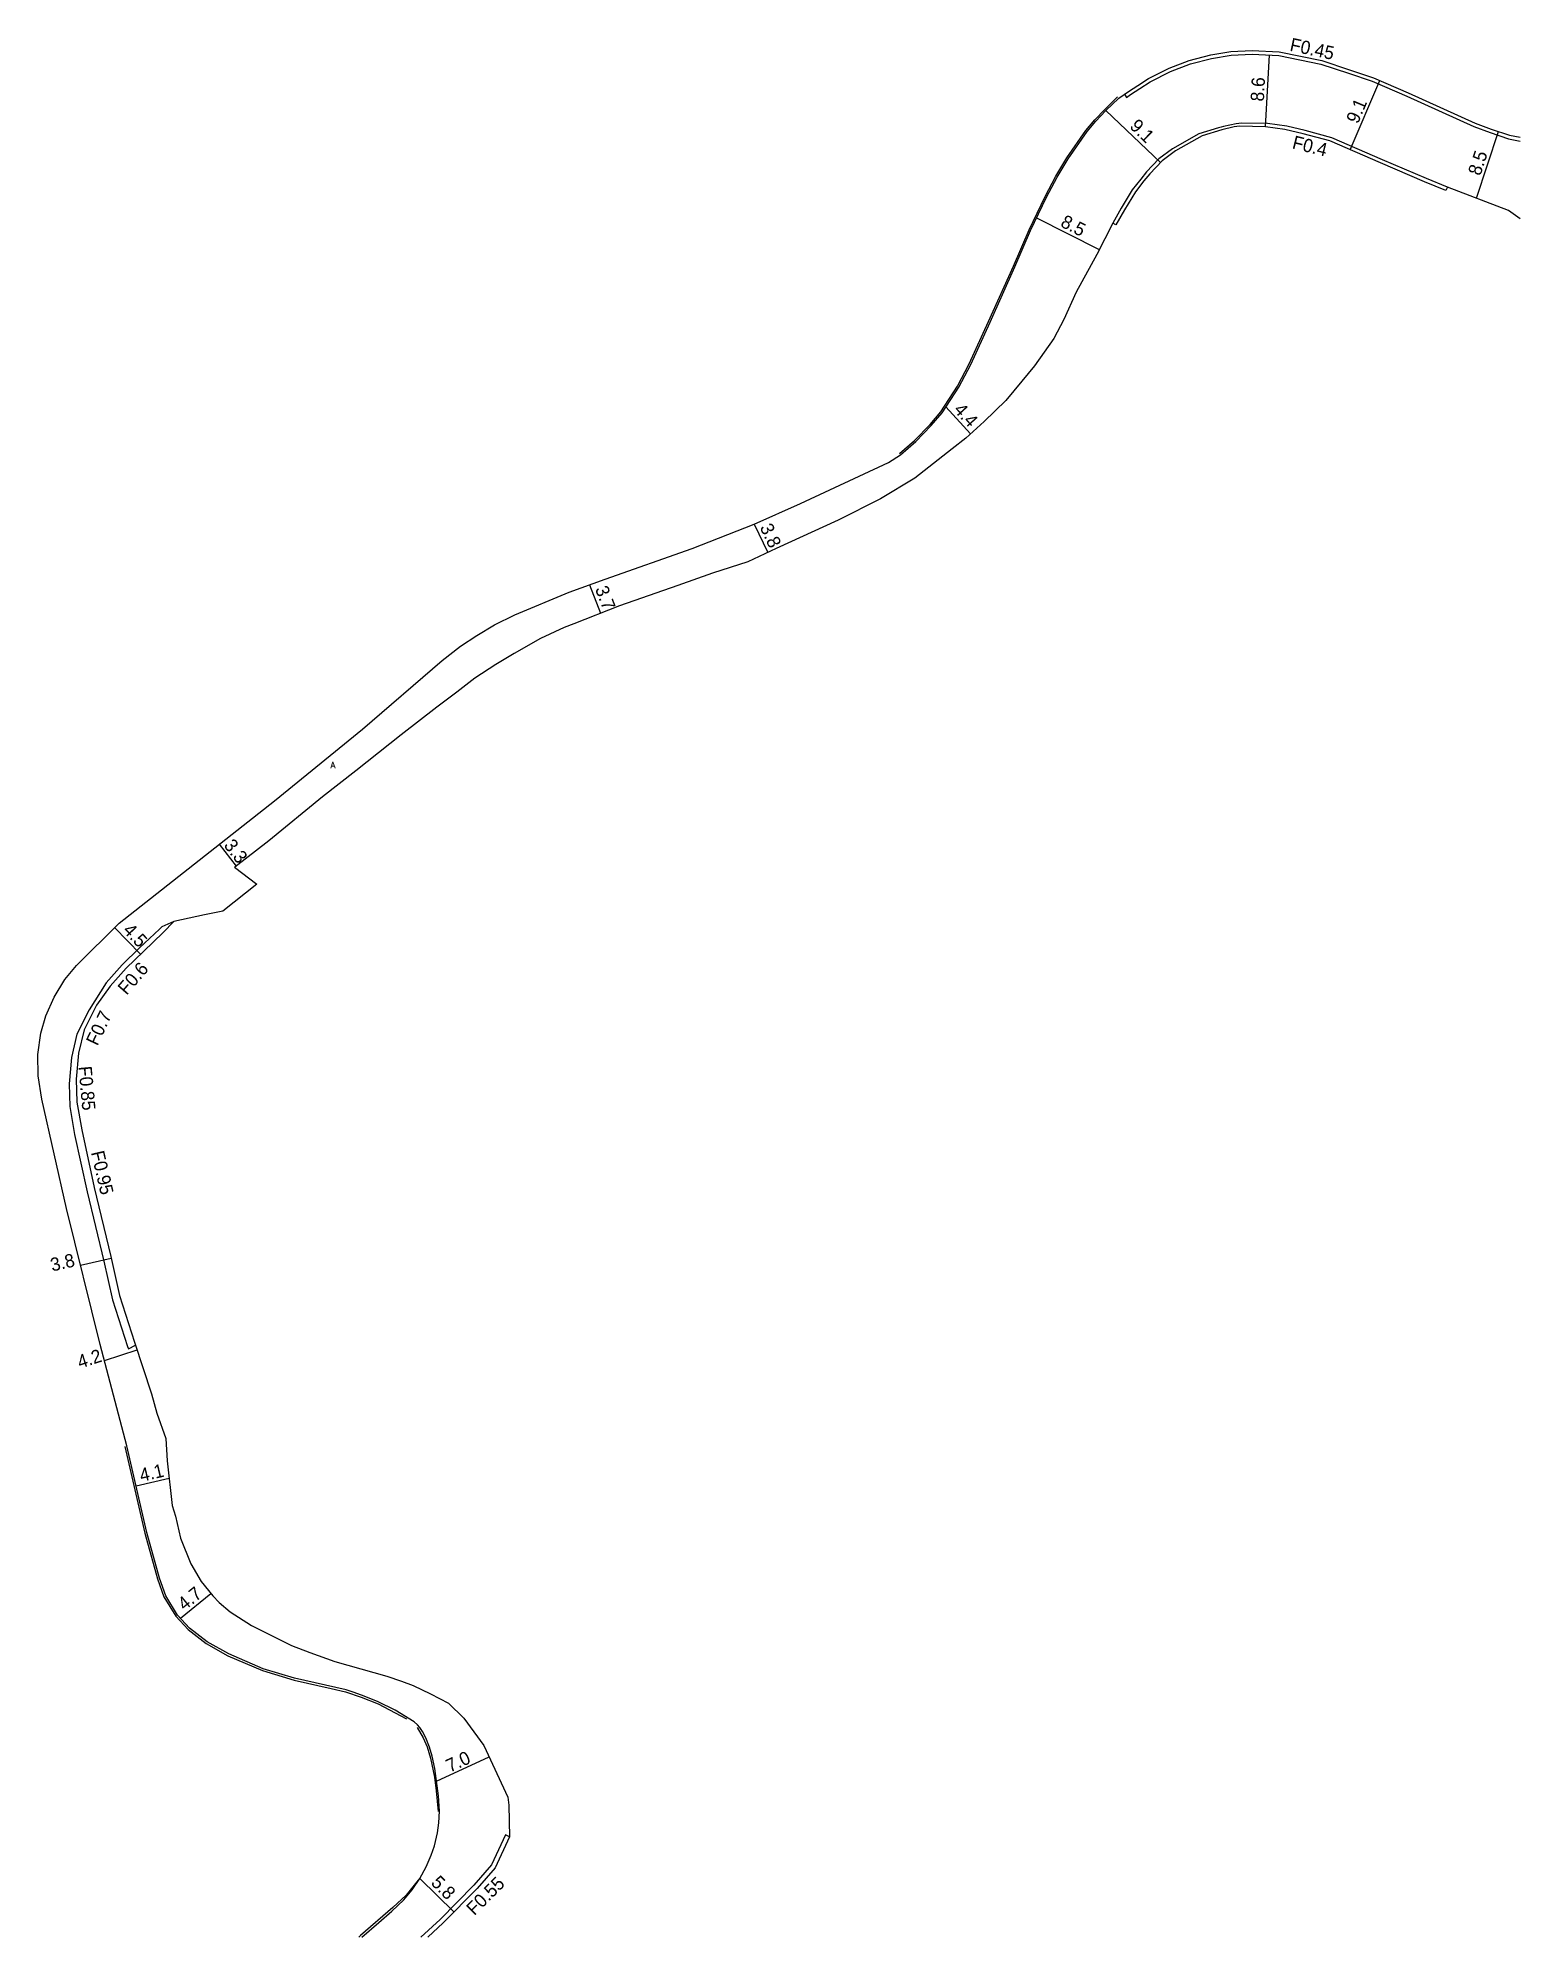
# Model space of a CAD drawing. Header units: metres. Extents: x 800 to 2400, y -90000 to -88800.
# Drawn here: x 1421.6 to 1600, y -89400 to -89171.5 of the extents above; entities that cross this region are included whole.
import ezdxf

# ---------------------------------------------------------------- set-up
doc = ezdxf.new("R2010")
doc.units = ezdxf.units.M
doc.header["$LTSCALE"] = 2.5
for name, color, linetype in [('側溝・桝', 7, 'Continuous'), ('幅員', 7, 'Continuous'), ('歩道・分離帯・安全施設', 7, 'Continuous'), ('舗装', 7, 'Continuous'), ('道路', 7, 'Continuous')]:
    doc.layers.add(name, color=color, linetype=linetype)
doc.styles.get("Standard").update_dxf_attribs({"font": ''})
doc.styles.add('YOKO_DECO', font='txt.shx', dxfattribs={"bigfont": 'extfont.shx'})
doc.styles.get('Standard').set_extended_font_data('@MS PGothic')

msp = doc.modelspace()

# ---------------------------------------------------------------- texts
at = {"layer": '側溝・桝'}
for s, rotation, p in [('F0.45', 348, (1572.2, -89173.02)), ('F0.4', 346, (1572.49, -89184.76)), ('F0.6', 49, (1432.27, -89286.74)), ('F0.7', 64.9369, (1428.77, -89292.85)), ('F0.85', 275.2392, (1426.47, -89295.27)), ('F0.95', 283, (1427.98, -89305.59)), ('F0.55', 45, (1474.13, -89397.5))]:
    msp.add_text(s, height=1.6, rotation=rotation, dxfattribs=at).set_placement(p)
at = {"layer": '幅員'}
for s, rotation, p in [('8.6', 87, (1569.16, -89179.16)), ('9.1', 67, (1580.49, -89181.9)), ('9.1', 316, (1552.92, -89182.23)), ('8.5', 72, (1595.22, -89188.15)), ('8.5', 333, (1544.58, -89194.12)), ('4.4', 312, (1531.75, -89216.3)), ('3.8', 295, (1508.46, -89230.37)), ('3.7', 291, (1488.64, -89237.78)), ('3.3', 308, (1443.9, -89268.67)), ('4.5', 314, (1431.74, -89278.96)), ('3.8', 13, (1423.32, -89319.93)), ('4.2', 18, (1426.66, -89331.62)), ('4.1', 13, (1434.05, -89345.24)), ('4.7', 39, (1439.24, -89360.79)), ('7.0', 25, (1471.19, -89380.23)), ('5.8', 315, (1468.82, -89393.58))]:
    msp.add_text(s, height=1.6, rotation=rotation, dxfattribs=at).set_placement(p)
at = {"layer": '舗装', "style": 'YOKO_DECO'}
msp.add_text('A', height=0.75, dxfattribs=at).set_placement((1456.83, -89259.35, 182.73))

# ---------------------------------------------------------------- linework, layer by layer
at = {"layer": '側溝・桝'}
for points in [[(1552.38, -89178.27), (1552.63, -89178.64), (1553.12, -89178.31), (1554.25, -89177.57), (1555.5, -89176.75), (1557.93, -89175.52), (1560.32, -89174.62), (1562.86, -89173.95), (1565.25, -89173.57), (1567.77, -89173.43), (1570.96, -89173.61), (1576.01, -89174.65), (1579.34, -89175.73), (1582.19, -89176.7), (1586.38, -89178.5), (1594.43, -89182.15), (1596.39, -89182.88), (1598.6, -89183.61), (1600, -89183.9)], [(1591.26, -89189.43), (1588.73, -89188.41), (1583.45, -89186.14), (1577.34, -89183.49), (1574.12, -89182.63), (1571.92, -89182.11), (1569.59, -89181.79), (1566.46, -89181.74), (1565.82, -89181.82), (1564.32, -89182.14), (1564.03, -89182.23), (1563.71, -89182.3), (1561.34, -89183.04), (1558.15, -89184.84), (1556.53, -89186.04), (1555.04, -89187.6), (1554.34, -89188.48), (1553.32, -89189.78), (1552, -89191.95), (1550.97, -89193.76)], [(1437.95, -89277.8), (1436.51, -89278.43), (1436.23, -89278.74), (1433.83, -89280.99), (1431.75, -89283), (1429.82, -89285.18), (1427.79, -89288.42), (1426.3, -89291.35), (1425.66, -89294.18), (1425.35, -89297.32), (1425.44, -89300.08), (1426.02, -89303.42), (1427.54, -89310.34), (1429.53, -89318.66), (1430.59, -89323.32), (1432.39, -89328.95), (1432.49, -89329.23), (1433.36, -89328.78)], [(1478.35, -89387.93), (1477.87, -89387.71), (1476.21, -89391.31), (1474.08, -89393.76), (1470, -89397.9), (1467.69, -89400)]]:
    msp.add_lwpolyline(points, dxfattribs=at)
at = {"layer": '幅員'}
for points in [[(1569.36, -89182.17), (1569.86, -89173.55)], [(1579.56, -89184.93), (1583.13, -89176.61)], [(1550.16, -89180.23), (1556.71, -89186.49)], [(1594.76, -89190.77), (1597.4, -89182.74)], [(1541.81, -89193.15), (1549.36, -89196.96)], [(1530.9, -89215.88), (1533.87, -89219.13)], [(1507.83, -89229.99), (1509.44, -89233.4)], [(1487.99, -89237.3), (1489.33, -89240.71)], [(1443.43, -89268.5), (1445.46, -89271.13)], [(1430.83, -89278.54), (1433.93, -89281.75)], [(1426.74, -89319.17), (1430.42, -89318.33)], [(1429.6, -89330.64), (1433.54, -89329.33)], [(1437.38, -89344.82), (1433.41, -89345.74)], [(1438.76, -89361.62), (1442.43, -89358.67)], [(1469.58, -89381.25), (1475.91, -89378.31)], [(1467.59, -89392.95), (1471.69, -89396.99)]]:
    msp.add_lwpolyline(points, dxfattribs=at)
at = {"layer": '歩道・分離帯・安全施設'}
for points in [[(1525.31, -89221.5), (1527.13, -89219.91), (1528.98, -89218.01), (1530.28, -89216.46), (1532.28, -89213.4), (1533.7, -89210.69), (1536.04, -89205.59), (1539.01, -89198.94), (1540.9, -89194.57), (1542.83, -89190.55), (1544.13, -89188.13), (1545.46, -89185.93), (1547.72, -89182.61), (1548.8, -89181.36), (1550.02, -89180.09), (1551.55, -89178.59)], [(1432.05, -89340.97), (1434.47, -89351.39), (1435.98, -89356.9), (1436.77, -89359.05), (1438.22, -89361.41), (1439.69, -89363.01), (1441.86, -89364.69), (1444.47, -89366.17), (1448.65, -89367.94), (1452.43, -89369.08), (1456.9, -89370.1), (1458.62, -89370.49), (1460.5, -89371.14), (1462.57, -89371.96), (1465.95, -89373.75)], [(1467.27, -89374.78), (1467.96, -89376.02), (1468.45, -89377.11), (1468.87, -89378.49), (1469.32, -89380.77), (1469.52, -89382.39), (1469.78, -89384.9)], [(1467.37, -89393.17), (1465.92, -89394.95), (1464.33, -89396.46), (1460.43, -89399.82), (1460.22, -89400)]]:
    msp.add_lwpolyline(points, dxfattribs=at)
at = {"layer": '道路'}
for points in [[(1460.59, -89400), (1462.62, -89398.27), (1464.2, -89396.87), (1465.66, -89395.51), (1466.64, -89394.34), (1467.59, -89392.95), (1468.35, -89391.54), (1468.94, -89390.15), (1469.32, -89389.01), (1469.68, -89387.46), (1469.85, -89386.25), (1469.94, -89384.86), (1469.82, -89383), (1469.36, -89379.71), (1469.07, -89378.25), (1468.73, -89377.14), (1468.31, -89376.05), (1467.89, -89375.27), (1467.57, -89374.8), (1467.28, -89374.47), (1466.9, -89374.1), (1464.61, -89372.72), (1462.56, -89371.69), (1460.86, -89371), (1459.66, -89370.58), (1458.69, -89370.25), (1452.5, -89368.84), (1448.73, -89367.71), (1444.58, -89365.94), (1441.99, -89364.48), (1439.86, -89362.83), (1438.42, -89361.26), (1437, -89358.94), (1436.22, -89356.82), (1434.71, -89351.33), (1432.29, -89340.91), (1429.1, -89328.72), (1425.04, -89312.32), (1422.08, -89299.2), (1421.62, -89296.39), (1421.61, -89293.8), (1421.97, -89291.25), (1422.57, -89289.16), (1423.54, -89286.92), (1424.85, -89284.78), (1426.23, -89283.1), (1431.37, -89278), (1450.06, -89263.27), (1460.68, -89254.65), (1470.27, -89246.38), (1472.48, -89244.67), (1474.43, -89243.38), (1476.57, -89242.12), (1479, -89240.89), (1485.56, -89238.17), (1489.88, -89236.63), (1500.35, -89232.94), (1507.83, -89229.99), (1513.4, -89227.49), (1523.98, -89222.58), (1525.44, -89221.65), (1527.27, -89220.06), (1529.13, -89218.14), (1530.44, -89216.58), (1532.45, -89213.5), (1533.88, -89210.78), (1536.22, -89205.68), (1539.19, -89199.02), (1541.08, -89194.65), (1543.01, -89190.65), (1544.3, -89188.23), (1545.63, -89186.03), (1547.88, -89182.73), (1548.94, -89181.49), (1550.16, -89180.23), (1551.69, -89178.73), (1552.87, -89177.94), (1554.01, -89177.19), (1555.27, -89176.36), (1557.75, -89175.11), (1560.19, -89174.19), (1562.77, -89173.51), (1565.2, -89173.12), (1567.77, -89172.98), (1571.01, -89173.17), (1576.13, -89174.21), (1579.48, -89175.31), (1582.35, -89176.28), (1586.55, -89178.08), (1594.6, -89181.74), (1596.54, -89182.45), (1598.72, -89183.17), (1600, -89183.44)], [(1600, -89193.25), (1598.61, -89192.24), (1591.26, -89189.43), (1591.05, -89189.84), (1588.5, -89188.8), (1583.22, -89186.52), (1577.11, -89183.87), (1573.89, -89183.01), (1571.69, -89182.5), (1569.36, -89182.17), (1566.23, -89182.12), (1565.59, -89182.2), (1564.1, -89182.53), (1561.73, -89183.26), (1558.54, -89185.07), (1556.92, -89186.26), (1555.43, -89187.82), (1554.73, -89188.7), (1553.7, -89190), (1552.38, -89192.18), (1551.35, -89193.99), (1550.97, -89193.76), (1549.05, -89197.56), (1546.58, -89202.09), (1545.09, -89205.35), (1543.88, -89207.66), (1541.57, -89210.96), (1540.02, -89212.77), (1538.09, -89215.11), (1535.51, -89217.62), (1533.31, -89219.63), (1531.64, -89220.92), (1527.14, -89224.44), (1523.02, -89226.95), (1517.91, -89229.52), (1510.48, -89232.91), (1507.06, -89234.53), (1502.78, -89235.87), (1498.64, -89237.37), (1491.61, -89239.82), (1486.1, -89241.98), (1484.93, -89242.43), (1482.09, -89243.77), (1478.92, -89245.55), (1476.72, -89246.88), (1474.21, -89248.52), (1472.02, -89250.19), (1469.61, -89252.03), (1465.34, -89255.33), (1459.88, -89259.69), (1455.84, -89262.82), (1449.38, -89268.09), (1445.3, -89271.26), (1445.28, -89271.27)], [(1445.28, -89271.27), (1447.95, -89273.3)], [(1447.95, -89273.3), (1443.87, -89276.56)], [(1443.87, -89276.56), (1441.66, -89276.99), (1437.95, -89277.8), (1436.68, -89279.14), (1434.29, -89281.4), (1432.21, -89283.41), (1430.28, -89285.59), (1428.64, -89287.89), (1427.15, -89290.82), (1426.5, -89293.65), (1426.2, -89296.79), (1426.28, -89299.55), (1426.87, -89302.89), (1428.39, -89309.81), (1430.38, -89318.13), (1431.44, -89322.79), (1433.24, -89328.42), (1435.29, -89334.62), (1435.93, -89336.98), (1436.98, -89340.03), (1437.14, -89342.71), (1437.75, -89348.06), (1438.15, -89349.36), (1438.77, -89352.01), (1440.02, -89355.09), (1441.27, -89357.23), (1442.65, -89358.94), (1443.43, -89359.76), (1444.75, -89360.89), (1447.32, -89362.53), (1452.11, -89364.94), (1454.34, -89365.75), (1457.36, -89366.86), (1462.03, -89368.19), (1463.59, -89368.6), (1465.36, -89369.23), (1466.75, -89369.75), (1468.84, -89370.75), (1471.02, -89371.88), (1472.87, -89373.68), (1475.28, -89376.94), (1478.18, -89383.18), (1478.29, -89384.15), (1478.35, -89387.93), (1476.62, -89391.69), (1474.48, -89394.15), (1470.4, -89398.29), (1468.52, -89400)]]:
    msp.add_lwpolyline(points, dxfattribs=at)

msp.set_redraw_order([(e.dxf.handle, doc.entitydb.next_handle()) for e in msp.query("TEXT MTEXT ATTDEF DIMENSION ARC_DIMENSION")])  # texts and dimensions are drawn at this point

doc.saveas('drawing.dxf')
